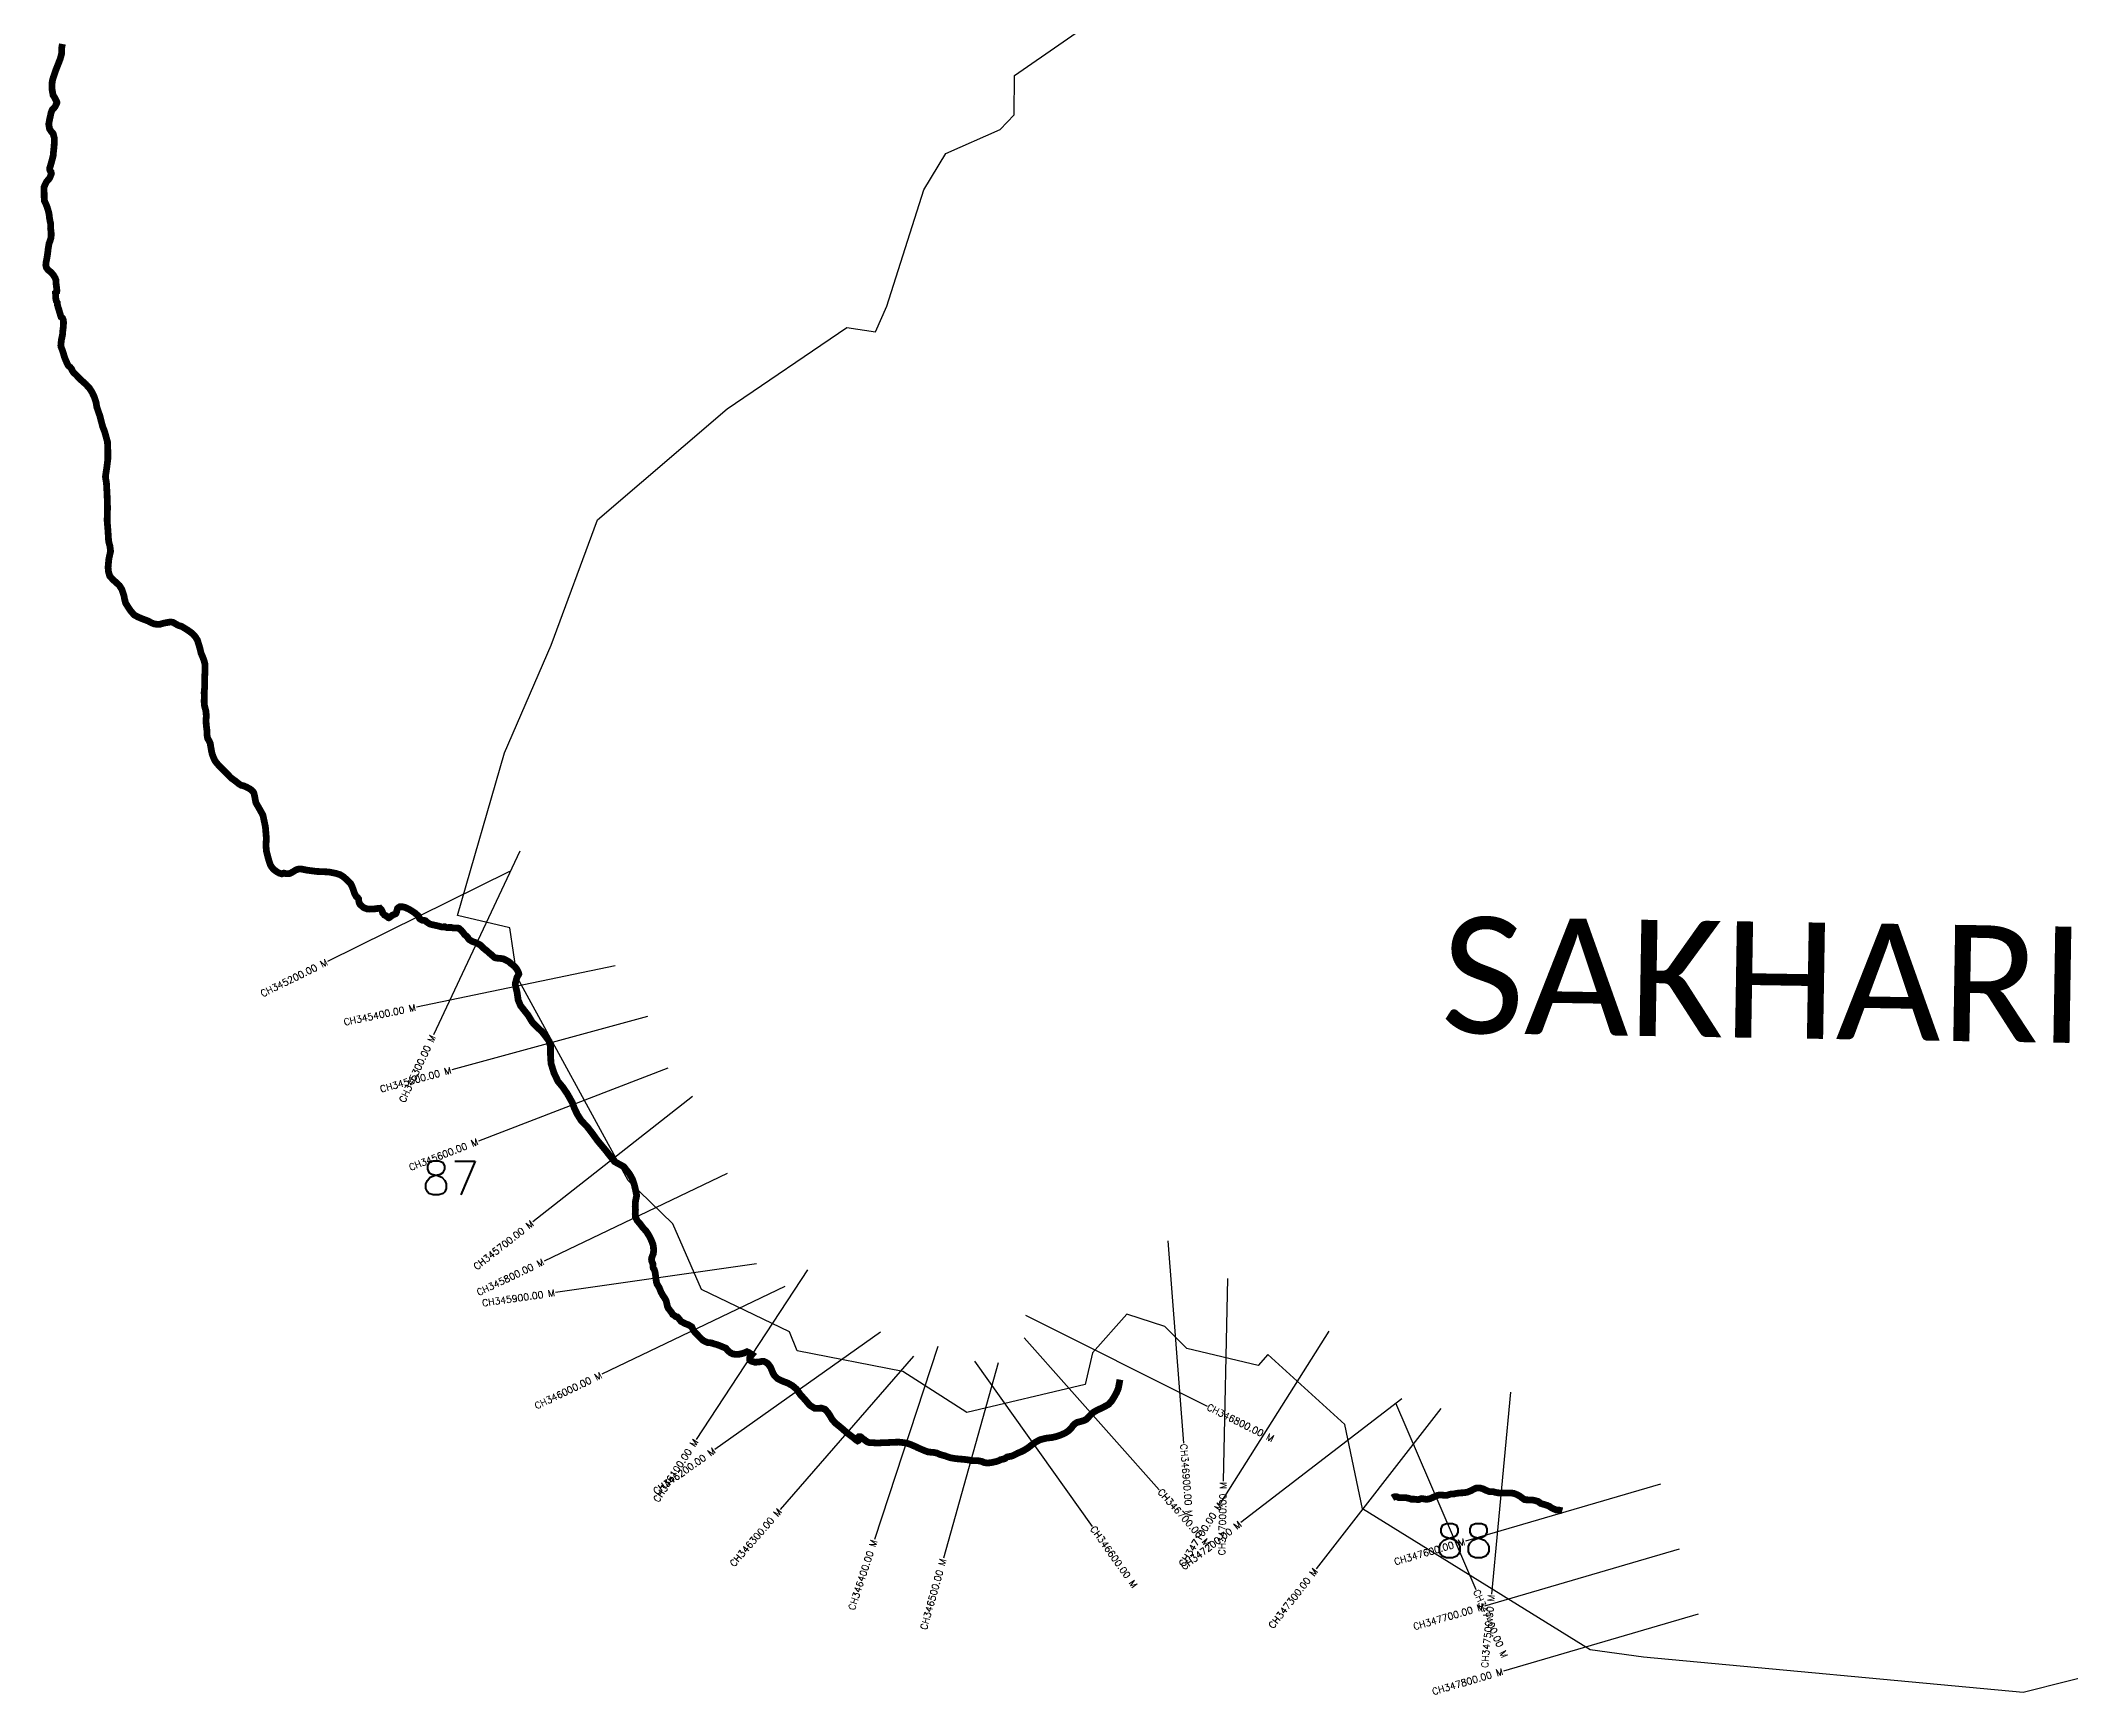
# Model space of a CAD drawing. Header units: metres. Extents: x 291266 to 296460, y 1983505 to 1986737.
# Drawn here: x 291266 to 294267, y 1983522 to 1985966 of the extents above; entities that cross this region are included whole.
import ezdxf
from ezdxf.enums import TextEntityAlignment as Align

# ---------------------------------------------------------------- set-up
doc = ezdxf.new("R2010")
doc.units = ezdxf.units.M
for name, color, linetype in [('CS', 134, 'Continuous'), ('CSMark', 6, 'Continuous'), ('UNPROTECTED', 10, 'Continuous'), ('village', 3, 'Continuous'), ('VILLAGE NAME', 250, 'Continuous')]:
    doc.layers.add(name, color=color, linetype=linetype)
doc.styles.get("Standard").update_dxf_attribs({"font": 'simplex.shx'})

msp = doc.modelspace()

# ---------------------------------------------------------------- texts
at = {"char_height": 50, "attachment_point": 1}
for s, insert in [('87', (291828.8, 1984309.7)), ('88', (293326.5, 1983773.5))]:
    msp.add_mtext_dynamic_manual_height_columns(s, width=70.183, gutter_width=1, heights=[0], dxfattribs=dict(at, insert=insert))
at = {"layer": 'CSMark'}
for s, rotation, p in [('CH345200.00 M', 26.2879, (291689, 1984604.5)), ('CH345400.00 M', 11.7697, (291820.1, 1984537.1)), ('CH345300.00 M', 64.7601, (291845.8, 1984495.4)), ('CH345500.00 M', 15.2638, (291872.3, 1984444.4)), ('CH345600.00 M', 21.0491, (291911.8, 1984338.9)), ('CH345700.00 M', 38.217, (291992.5, 1984219.3)), ('CH345800.00 M', 25.5827, (292008.9, 1984161.7)), ('CH345900.00 M', 8.1349, (292025.7, 1984115.2)), ('CH346000.00 M', 25.6545, (292094.4, 1983994.2)), ('CH346100.00 M', 56.7279, (292234.1, 1983897.7)), ('CH346200.00 M', 35.2912, (292261.3, 1983883.1)), ('CH347000.00 M', 88.83, (293013.5, 1983835.6)), ('CH346300.00 M', 48.9798, (292358.2, 1983794.4)), ('CH347100.00 M', 57.7634, (293009.2, 1983803.7)), ('CH347200.00 M', 37.5819, (293038.7, 1983774.9)), ('CH346400.00 M', 71.811, (292497.7, 1983749.7)), ('CH347600.00 M', 16.2813, (293370.5, 1983747.7)), ('CH346500.00 M', 74.3004, (292599.7, 1983721.9)), ('CH347300.00 M', 52.1417, (293150.1, 1983706.4)), ('CH347500.00 M', 84.6393, (293409.8, 1983668.8)), ('CH347700.00 M', 16.2813, (293398.6, 1983651.7)), ('CH347800.00 M', 16.2813, (293426.6, 1983555.8))]:
    msp.add_text(s, height=10, rotation=rotation, dxfattribs=at).set_placement(p, align=Align.MIDDLE_RIGHT)
for s, rotation, p in [('CH346800.00 M', 333.4211, (292990.5, 1983947.3)), ('CH346900.00 M', 274.4447, (292955, 1983891.9)), ('CH346700.00 M', 311.6543, (292919.6, 1983823.5)), ('CH346600.00 M', 305.4637, (292820.4, 1983769.1)), ('CH347400.00 M', 293.307, (293387.2, 1983676))]:
    msp.add_text(s, height=10, rotation=rotation, dxfattribs=at).set_placement(p, align=Align.MIDDLE_LEFT)
at = {"layer": 'VILLAGE NAME', "insert": (293337.4, 1984671.3), "char_height": 171.752, "attachment_point": 1, "rotation": 359.0691}
msp.add_mtext_dynamic_manual_height_columns('{\\fCalibri|b0|i0|c0|p34;SAKHARI}', width=1273.44, gutter_width=858.8, heights=[0], dxfattribs=at)

# ---------------------------------------------------------------- linework, layer by layer
at = {"layer": 'CS'}
for p, q in [((291974.2, 1984767.6), (291846.2, 1984496.3)), ((291958.9, 1984737.8), (291689.9, 1984604.9)), ((292114.8, 1984598.5), (291821.1, 1984537.3)), ((292162.7, 1984523.6), (291873.3, 1984444.7)), ((292192.7, 1984447), (291912.7, 1984339.2)), ((292229, 1984405.5), (291993.3, 1984219.9)), ((292280.3, 1984291.7), (292009.8, 1984162.1)), ((292931.7, 1984192), (292954.9, 1983892.9)), ((292323.7, 1984157.8), (292026.7, 1984115.4)), ((292399.3, 1984149.3), (292234.7, 1983898.5)), ((292365.8, 1984124.6), (292095.3, 1983994.7)), ((293019.6, 1984136.5), (293013.5, 1983836.6)), ((292507, 1984057), (292262.1, 1983883.7)), ((292721.3, 1984082), (292989.6, 1983947.8)), ((293169.7, 1984058.3), (293009.7, 1983804.6)), ((292591.6, 1984035.7), (292498, 1983750.7)), ((292719.5, 1984048.4), (292918.9, 1983824.2)), ((292555.8, 1984021.5), (292358.9, 1983795.1)), ((292681.1, 1984011.7), (292599.9, 1983722.8)), ((292645.8, 1984014.3), (292819.9, 1983769.9)), ((293437.9, 1983968.5), (293409.9, 1983669.8)), ((293277.3, 1983958.5), (293039.5, 1983775.5)), ((293334.9, 1983944), (293150.7, 1983707.2)), ((293268.1, 1983952.4), (293386.8, 1983676.9)), ((293659.5, 1983832.1), (293371.5, 1983748)), ((293687.5, 1983736.1), (293399.5, 1983652)), ((293715.5, 1983640.1), (293427.6, 1983556))]:
    msp.add_line(p, q, dxfattribs=at)
at = {"layer": 'UNPROTECTED', "const_width": 10, "flags": 128}
for points in [[(291298, 1985960.8), (291297, 1985955.2), (291296.9, 1985949.3), (291296.7, 1985946), (291294.8, 1985938.8), (291288.6, 1985923), (291284.4, 1985910.9), (291283, 1985905.8), (291282.6, 1985899.5), (291282.6, 1985894.3), (291284.2, 1985885.2), (291286.5, 1985881.6), (291289.8, 1985874.9), (291289.8, 1985873.7), (291287, 1985867.8), (291282.9, 1985863.5), (291281.1, 1985858.7), (291280.3, 1985854.4), (291279.3, 1985850.2), (291277.8, 1985842.5), (291279, 1985835.2), (291281.4, 1985831.6), (291284.3, 1985828.4), (291286, 1985821.9), (291286, 1985817.8), (291285.9, 1985812.3), (291285.2, 1985804.7), (291284.7, 1985800), (291284.6, 1985796.8), (291283.5, 1985792.2), (291281.3, 1985784), (291279.4, 1985777.9), (291279.1, 1985776.1), (291279.4, 1985774.5), (291280, 1985773.2), (291281.2, 1985771.8), (291281.7, 1985769.2), (291280.8, 1985766.6), (291279.4, 1985763.2), (291277.7, 1985760.7), (291275.1, 1985757.9), (291274.5, 1985757.1), (291273.7, 1985755.5), (291272.3, 1985752.6), (291270.9, 1985749.3), (291270.8, 1985745.2), (291271, 1985741.3), (291271, 1985735.2), (291271.5, 1985728.8), (291273.6, 1985724.4), (291275.5, 1985719.6), (291276.8, 1985715.4), (291278.3, 1985709.5), (291278.9, 1985703.8), (291279.9, 1985698.3), (291280.8, 1985695), (291280.8, 1985691.4), (291280.5, 1985688.3), (291281, 1985685.3), (291281.4, 1985681.2), (291281.4, 1985677.6), (291281.1, 1985674.3), (291280, 1985670.5), (291278.3, 1985666), (291276.9, 1985657.6), (291276.4, 1985652.9), (291275.3, 1985645.3), (291273.9, 1985638.3), (291273.5, 1985634.1), (291274.3, 1985630.4), (291276.6, 1985627), (291281.3, 1985623.3), (291284.7, 1985619.3), (291287.1, 1985615.3), (291288.6, 1985611.3), (291288.6, 1985607.1), (291289, 1985604), (291289.7, 1985597.9), (291289.9, 1985596.5), (291289.6, 1985594.6), (291287.8, 1985593.1), (291287.9, 1985591.1), (291287.9, 1985586), (291289.1, 1985580.7), (291290.4, 1985578.6), (291290.6, 1985575.1), (291291.1, 1985574.2), (291291.6, 1985571.6), (291292.8, 1985568.2), (291293.8, 1985564.4), (291296, 1985557.3), (291297.4, 1985556.5), (291298.3, 1985555.5), (291299.3, 1985552.9), (291299.8, 1985548.7), (291299.4, 1985548.3), (291299.4, 1985543.2), (291298.5, 1985536.1), (291298.5, 1985532.8), (291297.5, 1985528), (291297.3, 1985526.8), (291296.4, 1985523.2), (291296, 1985518.2), (291295.7, 1985515.3), (291296.1, 1985513), (291296.6, 1985511.6), (291297, 1985510.5), (291297.7, 1985508.9), (291299.4, 1985503.9), (291300.9, 1985498.5), (291302.9, 1985493.4), (291303.8, 1985491.4), (291305.1, 1985488.5), (291305.9, 1985486.8), (291307.1, 1985485.1), (291309.5, 1985483.1), (291311.6, 1985480.5), (291312.7, 1985477.7), (291314.6, 1985475.1), (291317.6, 1985472.3), (291325.1, 1985464.6), (291332.3, 1985458.2), (291337.9, 1985452.2), (291341.6, 1985446.4), (291345.1, 1985439.2), (291347.7, 1985431.4), (291348.9, 1985424), (291353.3, 1985411.4), (291357.5, 1985395.2), (291360.1, 1985388.8), (291362.2, 1985381.4), (291364.6, 1985372.9), (291365.2, 1985358.7), (291365.2, 1985347.7), (291363.5, 1985334.1), (291361.6, 1985321.5), (291362.2, 1985317.1), (291363.1, 1985311.9), (291364.1, 1985293.5), (291364.7, 1985275.4), (291364.1, 1985256.7), (291365.4, 1985240.8), (291366.3, 1985225.9), (291368.2, 1985218.8), (291369.2, 1985211), (291367.9, 1985205.4), (291366.7, 1985200), (291366, 1985192.7), (291365.5, 1985187.3), (291365.5, 1985187.3), (291366.1, 1985180.9), (291367.9, 1985174.5), (291372.9, 1985168.9), (291377.6, 1985164.8), (291382.2, 1985160.5), (291385.8, 1985154.8), (291387.3, 1985150.4), (291389.1, 1985145.1), (291389.6, 1985141.4), (291391.5, 1985134.3), (291394.1, 1985130.2), (291395.9, 1985127.3), (291398.8, 1985123.1), (291403.9, 1985117.1), (291409.7, 1985113.9), (291414.9, 1985111.7), (291419.1, 1985110.1), (291424.7, 1985108), (291430, 1985105.1), (291434, 1985103.6), (291438.1, 1985103.1), (291442.2, 1985103.2), (291446.9, 1985104.6), (291453.5, 1985105.9), (291458, 1985106.6), (291461.7, 1985105.9), (291465.2, 1985103.8), (291469.3, 1985101.5), (291474.1, 1985100.1), (291479.7, 1985096.7), (291484.4, 1985093.7), (291488.4, 1985090.8), (291491.7, 1985087.9), (291494.6, 1985084.5), (291497.6, 1985079.6), (291499.1, 1985074.7), (291501.2, 1985067.8), (291503, 1985060.1), (291505.3, 1985055.1), (291507.4, 1985049.2), (291508.8, 1985043.7), (291508.9, 1985035.7), (291508.2, 1985023.7), (291508.3, 1985017), (291508.2, 1985009.6), (291507.5, 1985002.5), (291507.7, 1984996.5), (291507.5, 1984989.5), (291507.7, 1984983.9), (291509.5, 1984977.2), (291510.2, 1984974), (291510.7, 1984966.9), (291510.1, 1984960.9), (291510.8, 1984952.5), (291511.7, 1984945.4), (291511.6, 1984940), (291512.7, 1984934.3), (291515, 1984930.6), (291516.7, 1984926.6), (291516.9, 1984923.9), (291517.6, 1984920.4), (291518.2, 1984916.6), (291519.3, 1984911.5), (291521.2, 1984906.5), (291522.9, 1984902.5), (291525.4, 1984898.8), (291529.9, 1984893.7), (291535, 1984888.5), (291542.4, 1984881.1), (291547.3, 1984876.1), (291554.3, 1984871), (291559.9, 1984866.5), (291562.5, 1984865.1), (291565.6, 1984864.5), (291570.4, 1984862.4), (291575.8, 1984859.4), (291578.9, 1984856.8), (291580.9, 1984854.1), (291582.2, 1984848.7), (291583, 1984844), (291584, 1984839.3), (291588.7, 1984831.2), (291594.3, 1984821.2), (291598, 1984803.9), (291599.4, 1984786.9), (291598.8, 1984776), (291599.7, 1984766.9), (291603, 1984754.5), (291604.5, 1984750.2), (291605.2, 1984747.8), (291606.9, 1984744.9), (291610, 1984741), (291614.8, 1984737.5), (291618.5, 1984735.4), (291622.3, 1984734.3), (291625.2, 1984735.4), (291629, 1984734.5), (291634.3, 1984734.9), (291639, 1984737.5), (291642.2, 1984739.6), (291645.1, 1984740.9), (291648.2, 1984741.6), (291651.4, 1984741.4), (291659.3, 1984739.8), (291673.3, 1984737.9), (291682.8, 1984737.5), (291691.7, 1984737.1), (291701.9, 1984735.1), (291708.4, 1984733.1), (291713, 1984730.2), (291717.8, 1984726.1), (291724, 1984719.9), (291726.3, 1984715.2), (291728.6, 1984708.8), (291729.9, 1984704.9), (291732.4, 1984700.6), (291734.1, 1984699.5), (291735.7, 1984697.3), (291735.9, 1984695), (291736.3, 1984692.4), (291737.7, 1984689.4), (291739.8, 1984687.4), (291742.2, 1984685.2), (291743.7, 1984684.2), (291748, 1984682.6), (291752.5, 1984682.2), (291757.9, 1984682.3), (291765.4, 1984683.4), (291767.4, 1984683.5), (291769.5, 1984681.2), (291770.8, 1984678.7), (291771.3, 1984676.4), (291774, 1984673.4), (291776.2, 1984672.5), (291777.8, 1984671.1), (291779.4, 1984669.6), (291780.4, 1984669.3), (291781.4, 1984669.8), (291782.6, 1984670.7), (291784.1, 1984672), (291785.5, 1984672.8), (291786.2, 1984673.5), (291788.7, 1984674.5), (291790, 1984675), (291790.9, 1984675.8), (291791.8, 1984677.7), (291792, 1984679.2), (291792.7, 1984681.5), (291793.1, 1984683.1), (291794.5, 1984684.4), (291796.5, 1984685.6), (291801, 1984685.6), (291804.9, 1984684.5), (291810.4, 1984681.9), (291814.8, 1984679.3), (291819, 1984676.4), (291824, 1984672.2), (291825.3, 1984669.4), (291825.9, 1984668.1), (291827.3, 1984667), (291830, 1984665.7), (291832.1, 1984665.7), (291834.5, 1984665), (291836.2, 1984663.4), (291838.9, 1984661.5), (291840.8, 1984660.3), (291842.9, 1984659.6), (291845.7, 1984659), (291849.1, 1984658.2), (291854.2, 1984657.1), (291857.5, 1984656.1), (291859.3, 1984655.7), (291861.3, 1984656), (291863.4, 1984656.1), (291865.3, 1984655.1), (291867.3, 1984654.8), (291869.2, 1984655.1), (291873, 1984655), (291876.2, 1984654.2), (291879.8, 1984654.2), (291882.7, 1984654.2), (291884.1, 1984653.7), (291885.5, 1984652.4), (291887.6, 1984650.7), (291890.6, 1984647), (291892.5, 1984644.4), (291895.9, 1984641.7), (291896.9, 1984640.6), (291897.5, 1984639.1), (291899, 1984637.2), (291901, 1984636), (291902.9, 1984634.8), (291907.1, 1984633.2), (291909.4, 1984632.4), (291913.1, 1984630.6), (291916.1, 1984628.8), (291918.4, 1984626.3), (291922.1, 1984623), (291926.1, 1984619.9), (291928.8, 1984617.3), (291931, 1984615.6), (291933.4, 1984613.5), (291936.1, 1984611), (291938.6, 1984609.9), (291941.3, 1984609.7), (291943.7, 1984609.5), (291947.9, 1984609), (291950.3, 1984608.4), (291957.7, 1984604.6), (291960.3, 1984602.2), (291966.3, 1984597.5), (291969.8, 1984593), (291972, 1984588.6), (291972.5, 1984586.3), (291971.3, 1984583.9), (291969.8, 1984581.4), (291968.8, 1984577.9), (291967.6, 1984573.4), (291967.2, 1984571.2), (291968.3, 1984565.8), (291969.9, 1984559.3), (291971.5, 1984548), (291975, 1984539.6), (291980, 1984533.2), (291986.2, 1984525.4), (291992.3, 1984515.3), (291997.9, 1984509.3), (292006.9, 1984500.9), (292013.8, 1984491.9), (292017.2, 1984487.1), (292019.3, 1984479.2), (292019.3, 1984467.1), (292020.1, 1984454.1), (292022, 1984448), (292024.4, 1984440.2), (292030.3, 1984427.7), (292037.4, 1984419.2), (292043.9, 1984409.7), (292047.5, 1984403.4), (292051.5, 1984396.3), (292054.6, 1984388), (292058.8, 1984379.1), (292064.8, 1984369.6), (292073.7, 1984360.4), (292080.4, 1984351.7), (292088.9, 1984340), (292100.6, 1984326), (292114.1, 1984308.9), (292127.7, 1984301.5), (292136.1, 1984290.8), (292140.2, 1984283.4), (292143.2, 1984274.8), (292145.1, 1984266.7), (292146.7, 1984259), (292144.9, 1984250.4), (292144.5, 1984242.2), (292144.9, 1984237.9), (292144.5, 1984231.5), (292144.8, 1984227.4), (292147.6, 1984221.7), (292151.5, 1984217.3), (292155.8, 1984211.5), (292160.7, 1984206.3), (292165.3, 1984199.1), (292168.7, 1984192), (292170.6, 1984187), (292171.3, 1984183.9), (292171.8, 1984177.9), (292171.2, 1984172.6), (292170.2, 1984170.4), (292169.6, 1984168.7), (292168.9, 1984166.8), (292168.6, 1984164.8), (292168.8, 1984162.4), (292169.7, 1984160), (292170.6, 1984158), (292170.9, 1984156.3), (292170.8, 1984154.1), (292171.1, 1984151.7), (292172.6, 1984149.6), (292173.6, 1984146.6), (292174.2, 1984143.6), (292174.5, 1984141.2), (292175.2, 1984136.3), (292175.7, 1984131.6), (292176.7, 1984128.1), (292179.8, 1984123.2), (292182.7, 1984116), (292185.6, 1984110.9), (292188.2, 1984107.1), (292190.2, 1984103.5), (292191.3, 1984099), (292192, 1984095.4), (292193.3, 1984092.4), (292196, 1984088.9), (292197.5, 1984087), (292198.7, 1984085.4), (292199.8, 1984083.2), (292202, 1984081.9), (292204.3, 1984080), (292206.7, 1984079.5), (292208.4, 1984077.7), (292212.4, 1984072.7), (292218.7, 1984069.5), (292222.9, 1984067.9), (292226, 1984066.2), (292228.3, 1984064.6), (292229.4, 1984061.9), (292230.8, 1984059), (292234.7, 1984055), (292237.8, 1984051.6), (292243.4, 1984046), (292246.1, 1984044), (292251.3, 1984041.7), (292257.3, 1984041.1), (292261.2, 1984039.6), (292265.2, 1984038.6), (292270, 1984036.8), (292274.7, 1984034.8), (292278.6, 1984033.2), (292280.3, 1984031), (292282.7, 1984028.6), (292284.9, 1984026.8), (292288.4, 1984024.9), (292292.4, 1984024.2), (292296.6, 1984024.1), (292300.6, 1984024.9), (292304.9, 1984026), (292309.7, 1984028.1), (292313.2, 1984026.4), (292317.1, 1984023.8), (292316, 1984022.5), (292314.4, 1984021), (292313.9, 1984019.8), (292313.7, 1984018.8), (292313.6, 1984017.5), (292313.7, 1984016.3), (292314.3, 1984015.3), (292316, 1984014.2), (292319.1, 1984013.2), (292321.7, 1984012.5), (292324.4, 1984012.7), (292327.8, 1984012.9), (292331.1, 1984013.7), (292334.5, 1984013.9), (292337.3, 1984012.6), (292340.3, 1984010.7), (292342.8, 1984007.6), (292344.9, 1984004.4), (292346.5, 1984000.3), (292348.1, 1983996.5), (292350.1, 1983992.9), (292354.8, 1983988.2), (292362.7, 1983984.4), (292370.1, 1983981.7), (292377.1, 1983977.7), (292382.8, 1983972.8), (292388.9, 1983964.3), (292395.6, 1983957.1), (292402.6, 1983948.8), (292409.9, 1983944.4), (292414.9, 1983944.3), (292419.7, 1983944.8), (292424.7, 1983943.1), (292428.8, 1983938.9), (292432.4, 1983933.5), (292435.5, 1983928), (292440.5, 1983922.4), (292448.1, 1983916.3), (292457.6, 1983908.1), (292467.9, 1983900.3), (292470.1, 1983898.4), (292471.6, 1983897.2), (292473.1, 1983896.3), (292474.3, 1983896.9), (292474.8, 1983898.3), (292474.1, 1983899.8), (292474.1, 1983900.9), (292474.5, 1983901.8), (292475.1, 1983902.4), (292476.2, 1983902.5), (292477.4, 1983902.4), (292478.4, 1983901.8), (292481.3, 1983899.1), (292483.1, 1983898.1), (292484.4, 1983897.1), (292485.6, 1983896), (292486.9, 1983895.1), (292488.4, 1983894.5), (292490.4, 1983893.8), (292492.2, 1983893.6), (292494.6, 1983893.7), (292498.2, 1983893.4), (292504.1, 1983893.1), (292510.1, 1983893.7), (292516.4, 1983893.7), (292524.7, 1983894.2), (292534.3, 1983894.5), (292539.4, 1983893.9), (292544.5, 1983893.2), (292549, 1983891.8), (292552.1, 1983890.8), (292555.3, 1983889.3), (292559.4, 1983887.6), (292562.7, 1983885.9), (292567.4, 1983883.9), (292572.1, 1983881.9), (292576.9, 1983880.1), (292580.7, 1983879.6), (292586.3, 1983879.1), (292590.7, 1983878.2), (292594.4, 1983876.4), (292598.6, 1983875.1), (292602.1, 1983874.3), (292605.3, 1983873), (292610.6, 1983871.3), (292617.1, 1983870.2), (292622.6, 1983869.6), (292627.8, 1983869.2), (292632.7, 1983868.7), (292637.5, 1983868.1), (292641.4, 1983867), (292644.2, 1983866.9), (292648.4, 1983867.2), (292652.2, 1983866.8), (292656.8, 1983865.9), (292660, 1983864.3), (292665.1, 1983863.5), (292671.2, 1983864.3), (292678.2, 1983865.8), (292682, 1983867.1), (292684.5, 1983868.5), (292687.4, 1983869.1), (292690.1, 1983869.8), (292691.8, 1983870.6), (292692.7, 1983871.6), (292694.2, 1983872.6), (292696.4, 1983872.9), (292698.9, 1983873.5), (292700.9, 1983873.8), (292702.8, 1983874.6), (292705.6, 1983875.9), (292709.7, 1983878.1), (292714.8, 1983880.2), (292719.3, 1983882.4), (292725.2, 1983886.2), (292730.1, 1983890.1), (292735.9, 1983894.3), (292742.8, 1983898), (292752.6, 1983900.4), (292759.9, 1983901.2), (292766.8, 1983902.7), (292773.4, 1983905), (292779.9, 1983907.9), (292784.7, 1983911.1), (292789.2, 1983915.5), (292791.3, 1983918.7), (292793.8, 1983921.2), (292797.4, 1983923.6), (292803.3, 1983925.1), (292807.5, 1983926.3), (292811, 1983928), (292814.2, 1983931.3), (292817.9, 1983935.1), (292821.8, 1983938.6), (292827.3, 1983941.8), (292833.5, 1983944.6), (292839.1, 1983947.5), (292844.1, 1983950.3), (292848.8, 1983955.6), (292853, 1983962.4), (292855.9, 1983967.8), (292858.4, 1983973.6), (292859.9, 1983981.5), (292860.9, 1983986.8)], [(293263.5, 1983812.1), (293264.5, 1983812.7), (293266.6, 1983813.7), (293267.9, 1983813.9), (293270.3, 1983813.6), (293272.6, 1983812.6), (293275.1, 1983812.5), (293277.9, 1983812.5), (293281.1, 1983812.5), (293284, 1983812.2), (293287, 1983811.5), (293289.4, 1983810.9), (293291.3, 1983810.1), (293293.2, 1983810.1), (293295.8, 1983810.1), (293298.3, 1983809.9), (293300.9, 1983809.4), (293302.3, 1983809.5), (293304, 1983810.2), (293305.6, 1983810.7), (293307.1, 1983811), (293309.6, 1983810.6), (293311.6, 1983810.2), (293313.7, 1983810), (293316.1, 1983810.2), (293319.4, 1983811), (293322.1, 1983812.2), (293324.9, 1983813.5), (293327.5, 1983814.7), (293330.3, 1983815.9), (293333.3, 1983816.3), (293336.8, 1983816.3), (293340.9, 1983815.7), (293343.9, 1983815.8), (293347.1, 1983816.9), (293350.6, 1983817.9), (293353.9, 1983817.8), (293358.4, 1983818.8), (293363.7, 1983819.4), (293369.5, 1983819.7), (293374.4, 1983820.6), (293379.8, 1983822.8), (293384.1, 1983825.1), (293388, 1983826.8), (293392.6, 1983826.8), (293397.5, 1983825.4), (293402.1, 1983823.1), (293406.7, 1983821.3), (293412.4, 1983821.3), (293415.3, 1983820.3), (293418.9, 1983819.6), (293424.3, 1983819.1), (293432.1, 1983819.2), (293437.9, 1983819.3), (293442.8, 1983818.8), (293447.6, 1983816.9), (293451.7, 1983814.7), (293454.2, 1983812.7), (293459.1, 1983809.3), (293464, 1983809.1), (293469.5, 1983809.1), (293474.3, 1983808.1), (293479.1, 1983806.7), (293482.5, 1983803.9), (293487.5, 1983802.4), (293492.4, 1983800.9), (293495.4, 1983799.6), (293498.6, 1983797.3), (293501.8, 1983795.8), (293505.3, 1983794.3), (293509.2, 1983794.2), (293514.6, 1983792.9)]]:
    msp.add_lwpolyline(points, dxfattribs=at)
at = {"layer": 'village', "color": 6}
msp.add_polyline3d([(296420.7, 1984051.9, 0), (296460.3, 1983943.9, 0), (296437.7, 1983806.8, 0), (296127.2, 1983599.4, 0), (295948.5, 1983626.9, 0), (295727.2, 1983640.5, 0), (295086.8, 1983519, 0), (295014.6, 1983505.3, 0), (294762.9, 1983669, 0), (294549.4, 1983686.6, 0), (294395.2, 1983574.7, 0), (294195.8, 1983524.4, 0), (293634.7, 1983576.8, 0), (293556, 1983587.6, 0), (293219.2, 1983796.1, 0), (293193.4, 1983920.3, 0), (293079.4, 1984023.9, 0), (293065.3, 1984007.9, 0), (292959.6, 1984032.7, 0), (292927.2, 1984065.5, 0), (292870.8, 1984083.7, 0), (292820.4, 1984026.5, 0), (292809.5, 1983979.5, 0), (292634.5, 1983938.1, 0), (292539.8, 1983998.7, 0), (292383.9, 1984029.4, 0), (292372.7, 1984057.6, 0), (292242.5, 1984120, 0), (292200, 1984217.1, 0), (292134.1, 1984281.3, 0), (291970.1, 1984581.4, 0), (291959.1, 1984654.7, 0), (291881.8, 1984673, 0), (291951.4, 1984913.2, 0), (292020.1, 1985072.3, 0), (292088.6, 1985257.6, 0), (292280.4, 1985421.6, 0), (292457.2, 1985542, 0), (292499.4, 1985535.5, 0), (292516.4, 1985573.5, 0), (292570.9, 1985745.4, 0), (292603.4, 1985799.1, 0), (292683.7, 1985834.4, 0), (292704.5, 1985856, 0), (292705.2, 1985914.3, 0), (292848.9, 1986013.7, 0), (292904.7, 1986114.7, 0), (292960.1, 1986116.4, 0), (293072.8, 1986142.2, 0), (293075.3, 1986227.8, 0), (293119.3, 1986354.8, 0), (293269.7, 1986562.1, 0), (293289.1, 1986576.8, 0), (293398.4, 1986531, 0), (293411.7, 1986504.4, 0), (293593.7, 1986501.5, 0), (293608.5, 1986387, 0), (293748.9, 1986446.4, 0), (293838.1, 1986569.1, 0), (293968.7, 1986669.8, 0), (293978.2, 1986686.9, 0), (294176.5, 1986736.7, 0)], dxfattribs=at)

msp.set_redraw_order([(e.dxf.handle, doc.entitydb.next_handle()) for e in msp.query("TEXT MTEXT ATTDEF DIMENSION ARC_DIMENSION")])  # texts and dimensions are drawn at this point

doc.saveas('drawing.dxf')
